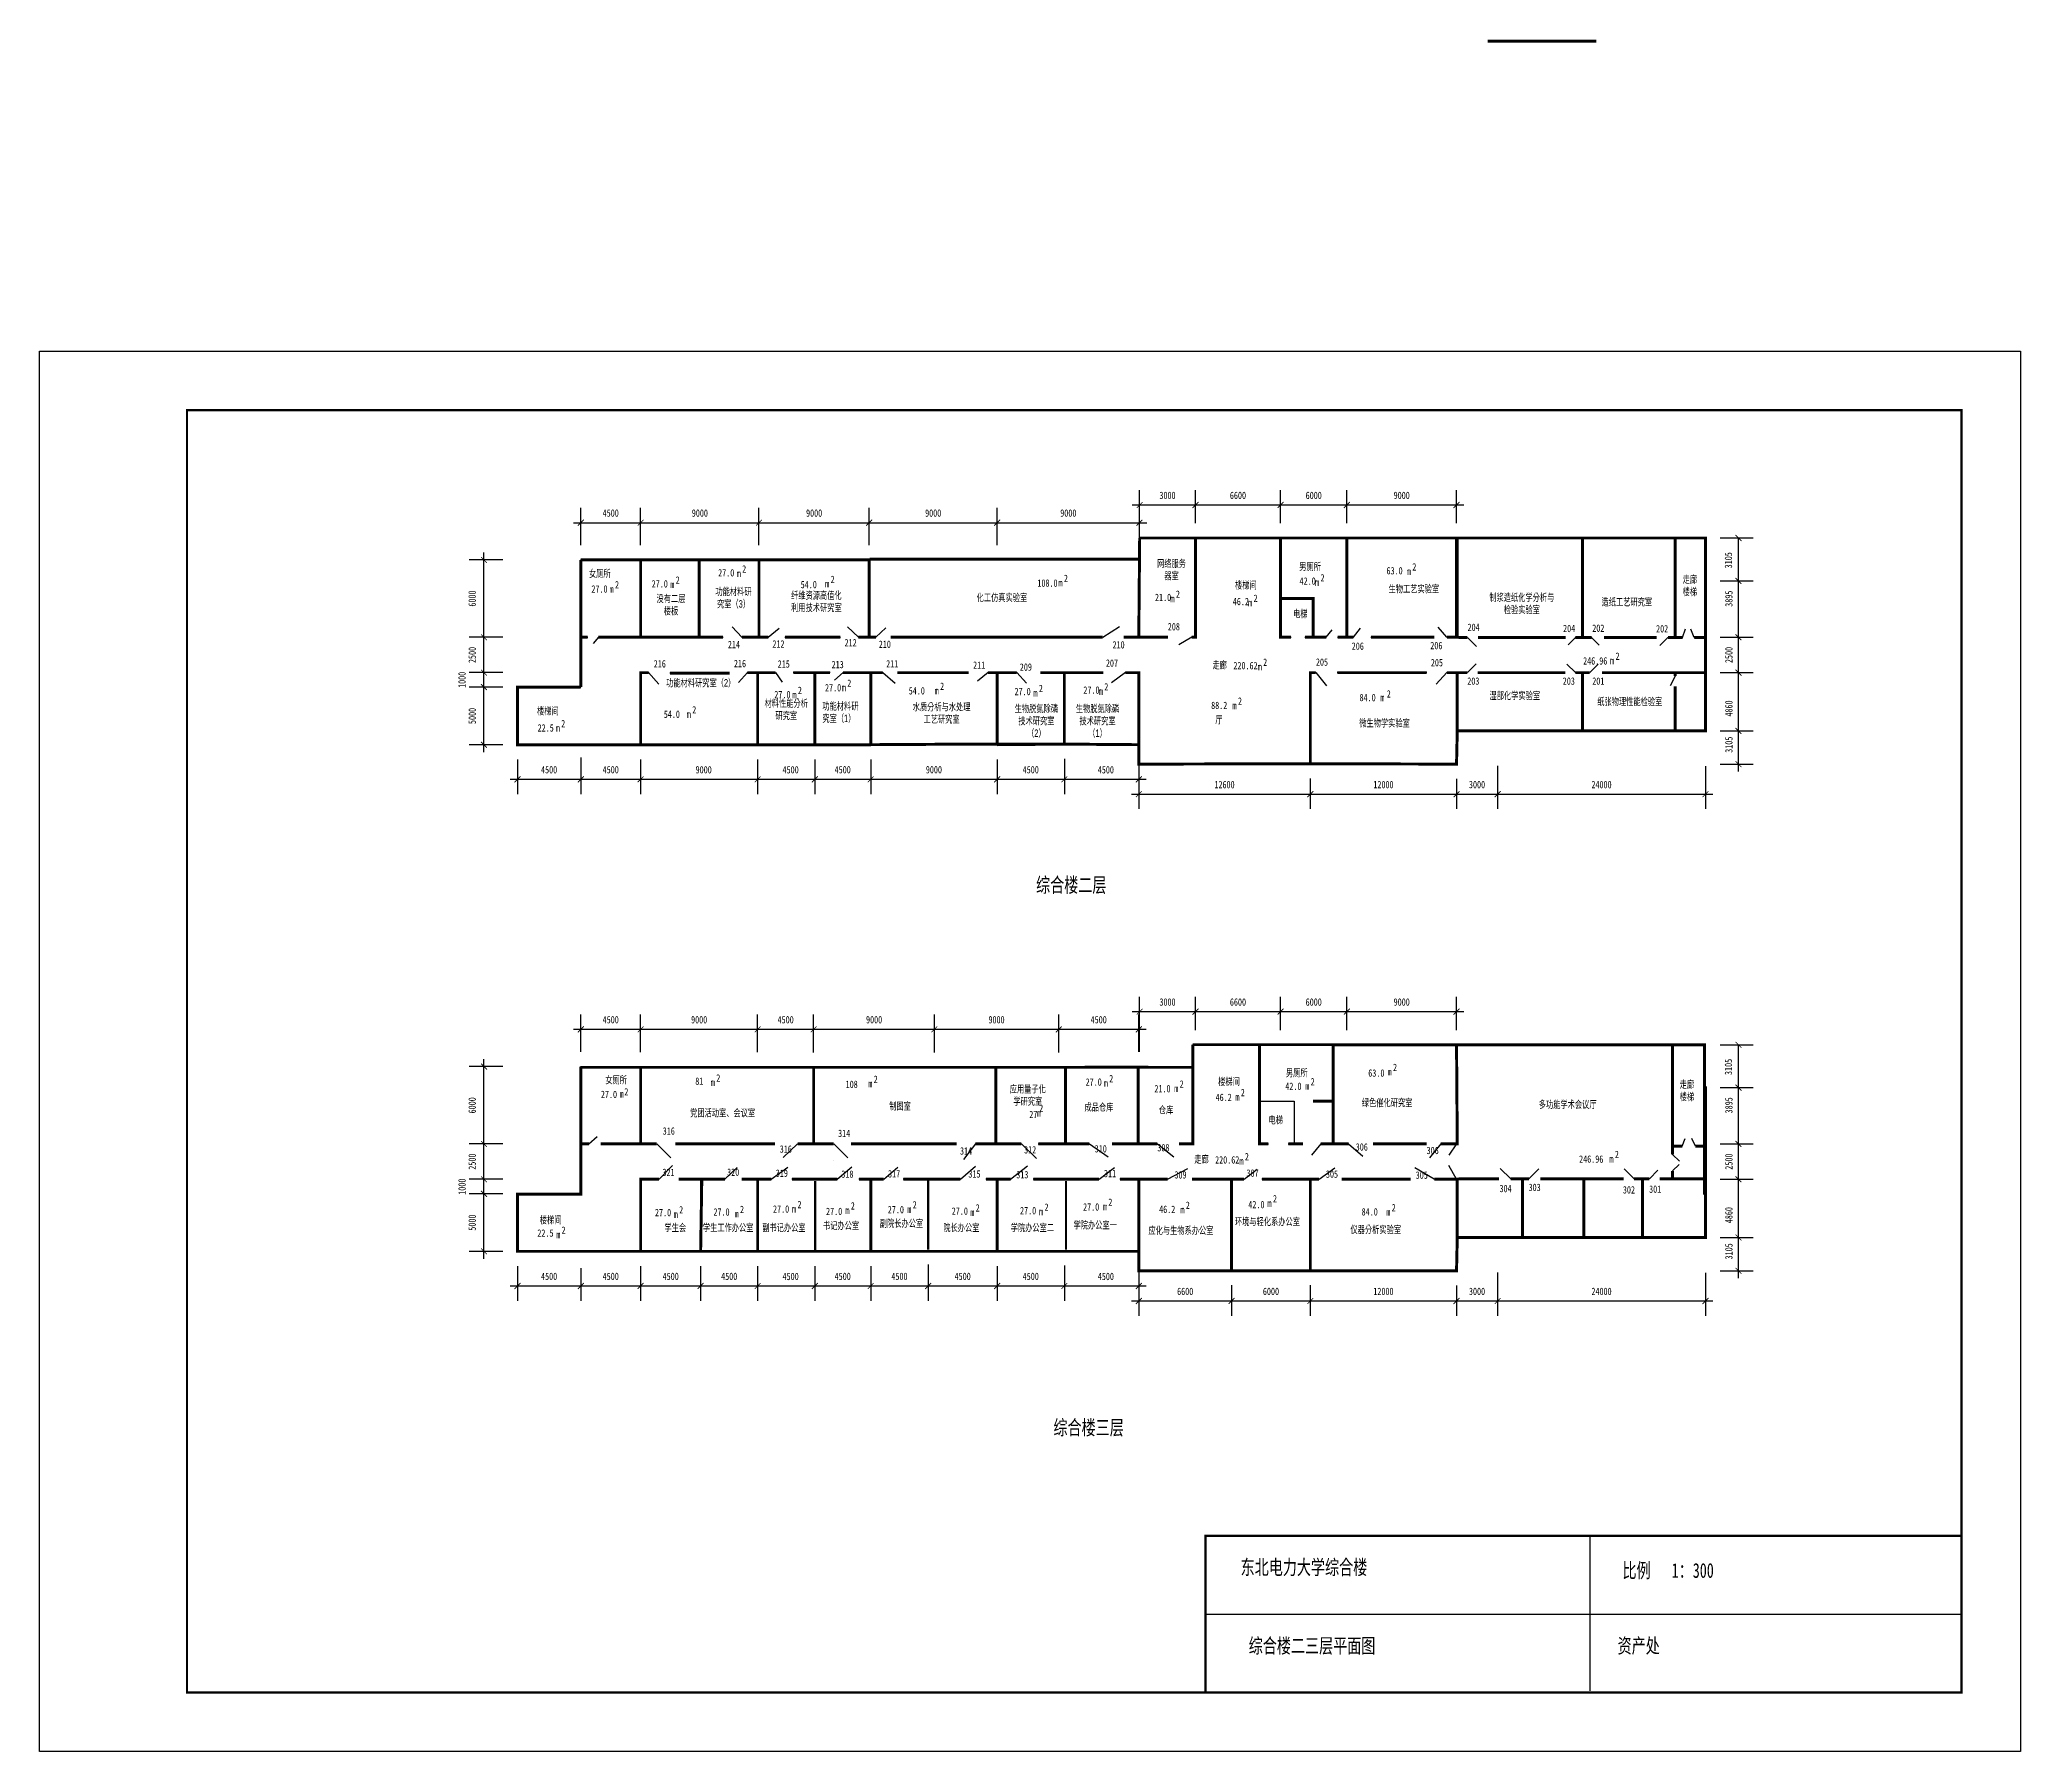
# Model space of a CAD drawing. Extents: x -238 to 1705, y -352 to 810.
# Drawn here: x -238 to 1106, y -352 to 810 of the extents above; entities that cross this region are included whole.
import ezdxf

# ---------------------------------------------------------------- set-up
doc = ezdxf.new("R2010")
doc.units = 0
doc.layers.get('0').update_dxf_attribs({"linetype": 'CONTINUOUS'})
doc.layers.get('DEFPOINTS').update_dxf_attribs({"linetype": 'CONTINUOUS'})
doc.styles.get("Standard").update_dxf_attribs({"font": '', "width": 0.7, "height": 5})
doc.styles.get('Standard').set_extended_font_data('FangSong_GB2312')

msp = doc.modelspace()

# ---------------------------------------------------------------- texts
at = {"color": 0, "width": 0.7}
for s, p in [('9000', (207.2, 312.3)), ('4500', (266.2, 312.3)), ('4500', (480.1, 312.3)), ('4500', (266.2, -31.6)), ('4500', (480.1, -31.6))]:
    msp.add_text(s, height=5, dxfattribs=at).set_placement(p)
at = {"color": 0, "linetype": 'ByBlock', "char_height": 5, "attachment_point": 5}
for s, insert in [('3000', (527.4, 501)), ('6600', (575.2, 501)), ('6000', (626.6, 501)), ('9000', (686.3, 501)), ('4500', (149.6, 489)), ('9000', (210.1, 489)), ('9000', (287.6, 489)), ('9000', (368.4, 489)), ('9000', (460.1, 489)), ('4500', (107.8, 314.8)), ('4500', (149.6, 314.8)), ('4500', (307, 314.8)), ('9000', (368.9, 314.8)), ('4500', (434.6, 314.8)), ('12600', (566.1, 304.7)), ('12000', (673.9, 304.7)), ('3000', (737.4, 304.7)), ('24000', (821.9, 304.7)), ('3000', (527.4, 157.1)), ('6600', (575.2, 157.1)), ('6000', (626.6, 157.1)), ('9000', (686.3, 157.1)), ('4500', (149.6, 145.1)), ('9000', (209.6, 145.1)), ('4500', (268.3, 145.1)), ('9000', (328.3, 145.1)), ('9000', (411.4, 145.1)), ('4500', (480.7, 145.1)), (' {\\fGulim|b0|i0|c134|p34;女\\fPMingLiU|b0|i0|c136|p18;厕\\fGulim|b0|i0|c134|p34;所}', (151.9, 104)), ('2', (222.6, 105.6)), ('2', (489.2, 105.1)), ('男厕所', (615.1, 108.8)), ('63.0', (669.1, 108.9)), ('m', (678.1, 109.8)), ('2', (681.8, 112.8)), ('27.0', (148.4, 94.4)), ('m', (157, 94.8)), ('2', (160.2, 96.2)), ('81', (209.7, 103.4)), ('m', (218.9, 102.6)), ('m', (325.7, 101.8)), ('2', (329.4, 104.7)), ('27.0', (477.3, 102.8)), ('m', (485.5, 102.1)), ('21.0', (524, 98.3)), ('m', (533.3, 98.5)), ('2', (537, 101.5)), ('46.2', (565.5, 92.4)), ('楼梯间', (569.1, 102.8)), ('2', (578.5, 95.7)), ('42.0', (612.8, 99.9)), ('m', (622.2, 100.1)), ('2', (625.9, 103.1)), ('m', (440.2, 81.8)), ('2', (441.7, 85.1)), ('成品仓库', (480.9, 85.5)), ('仓库', (526.4, 83.6)), ('m', (574.8, 92.7)), ('{\\fPMingLiU|b0|i0|c134|p18;绿\\fGulim|b0|i0|c134|p34;色催化\\fPMingLiU|b0|i0|c134|p18;研\\fGulim|b0|i0|c134|p34;究室}', (676.4, 88.5)), ('电梯', (600.8, 76.8)), ('316', (268.4, 57.3)), ('314', (390.7, 56)), ('312', (434.2, 56.8)), ('310', (482.1, 57.5)), ('306', (659.2, 58.7)), ('2', (832.3, 53.7)), ('321', (188.8, 41.5)), ('320', (232.7, 41.6)), ('319', (265.7, 40.9)), ('318', (310.2, 40.3)), ('317', (341.9, 40.5)), ('315', (396.4, 40.4)), ('313', (428.9, 39.9)), ('311', (488.4, 40.7)), ('309', (536.2, 39.8)), ('307', (585.1, 41)), ('305', (639, 40.3)), ('305', (699.9, 39.6)), ('246.96', (814.9, 50.5)), ('m', (828.6, 50.7)), ('304', (756.8, 30.5)), ('303', (776.5, 31.3)), ('302', (840.5, 29.6)), ('301', (858.3, 30.1)), ('27.0', (185.1, 14.2)), ('m', (193.7, 13.1)), ('2', (197.4, 16.1)), ('27.0', (224.8, 14.6)), ('m', (235, 13.4)), ('2', (238.7, 16.4)), ('27.0', (265.2, 16.6)), ('m', (274, 16.7)), ('2', (277.7, 19.7)), ('27.0', (301.2, 15)), ('m', (310.2, 15.8)), ('2', (313.9, 18.8)), ('27.0', (343.1, 16.2)), ('m', (352.2, 16.5)), ('2', (355.9, 19.5)), ('27.0', (386.5, 15.2)), ('m', (394.9, 14.4)), ('2', (398.6, 17.4)), ('27.0', (432.8, 15.5)), ('m', (441.6, 14.9)), ('2', (445.3, 17.9)), ('27.0', (475.6, 18)), ('m', (485, 18.3)), ('2', (488.6, 21.3)), ('46.2', (527.2, 16.4)), ('m', (537.5, 16.2)), ('2', (541.2, 19.2)), ('42.0', (587.7, 19.6)), ('m', (596.6, 20.6)), ('2', (600.3, 23.6)), ('84.0', (664.6, 14.7)), ('m', (677.2, 14.6)), ('2', (680.9, 17.6)), ('22.5', (105.3, 0.3)), ('楼梯间', (108.8, 9)), ('m', (114, -0.7)), ('2', (117.6, 2.3)), ('学生会', (193.4, 3.7)), ('学生工作办公室', (229.3, 3.7)), ('副书记办公室', (267.1, 3.7)), ('书记办公室', (305.9, 5.1)), ('副院长办公室', (346.9, 6.6)), ('院长办公室', (387.5, 3.7)), ('学院办公室二', (435.7, 3.7)), ('学院办公室一', (478.3, 5.5)), ('应化与生物系办公室', (536.5, 1.8)), ('环境与轻化系办公室', (595.2, 7.8)), ('{\\fPMingLiU|b0|i0|c134|p18;仪\\fGulim|b0|i0|c134|p34;器分析\\fPMingLiU|b0|i0|c134|p18;实验\\fGulim|b0|i0|c134|p34;室}', (668.7, 2.4)), ('4500', (107.8, -29.1)), ('4500', (149.6, -29.1)), ('4500', (190.3, -29.1)), ('4500', (230, -29.1)), ('4500', (307, -29.1)), ('4500', (345.5, -29.1)), ('4500', (388.4, -29.1)), ('4500', (434.6, -29.1)), ('6600', (539.4, -39.3)), ('6000', (597.6, -39.3)), ('12000', (673.9, -39.3)), ('3000', (737.4, -39.3)), ('24000', (821.9, -39.3))]:
    msp.add_mtext(s, dxfattribs=dict(at, insert=insert))
for s, insert, char_height, width, attachment_point in [('{\\fPMingLiU|b0|i0|c134|p18;网络\\fGulim|b0|i0|c134|p34;服\\fPMingLiU|b0|i0|c134|p18;务\\fGulim|b0|i0|c134|p34;器室}', (530.1, 457.3), 5, 22.378, 2), ('{\\fGulim|b0|i0|c134|p34;女\\fPMingLiU|b0|i0|c136|p18;厕\\fGulim|b0|i0|c134|p34;所}', (134.8, 450.5), 5, 25.947, 1), ('2', (193.7, 446.1), 5, 25.947, 1), ('27.0', (222.5, 451), 5, 25.947, 1), ('m', (235.1, 450.6), 5, 25.947, 1), ('2', (238.8, 453.6), 5, 25.947, 1), ('2', (298.8, 446.5), 5, 25.947, 1), ('108.0', (439.1, 444), 5, 25.947, 1), ('2', (457.1, 447.2), 5, 25.947, 1), ('男厕所', (616.8, 455.2), 5, 25.947, 1), ('42.0', (617, 445.4), 5, 25.947, 1), ('2', (631.2, 447.6), 5, 25.947, 1), ('63.0', (676, 452.4), 5, 25.947, 1), ('m', (689.8, 452), 5, 25.947, 1), ('2', (693.5, 455), 5, 25.947, 1), ('{\\fGulim|b0|i0|c134|p34;走廊\\fPMingLiU|b0|i0|c134|p18;楼\\fGulim|b0|i0|c134|p34;梯}', (876.9, 446.5), 5, 12.844, 1), ('27.0', (136.5, 440), 5, 25.947, 1), ('m', (148.8, 439.9), 5, 25.947, 1), ('2', (152.5, 442.9), 5, 25.947, 1), ('27.0', (177.4, 443.5), 5, 25.947, 1), ('{\\fPMingLiU|b0|i0|c136|p18;\\C1;没\\fGulim|b0|i0|c134|p34;有二\\fPMingLiU|b0|i0|c134|p18;层楼\\fGulim|b0|i0|c134|p34;板}', (190.5, 433.5), 5, 24.091, 2), ('m', (190, 443.1), 5, 25.947, 1), ('{\\fGulim|b0|i0|c134|p34;功能材料\\fPMingLiU|b0|i0|c134|p18;研\\fGulim|b0|i0|c134|p34;究室（3）}', (232.9, 438.2), 5, 27.699, 2), ('{\\fPMingLiU|b0|i0|c134|p18;纤维资\\fGulim|b0|i0|c134|p34;源高\\fPMingLiU|b0|i0|c134|p18;值\\fGulim|b0|i0|c134|p34;化利用技\\fPMingLiU|b0|i0|c134|p18;术研\\fGulim|b0|i0|c134|p34;究室}', (272, 435.7), 5, 37.186, 1), ('54.0', (278.5, 443), 5, 25.947, 1), ('m', (295.1, 443.5), 5, 25.947, 1), ('{\\fGulim|b0|i0|c129|p34;化\\fGulim|b0|i0|c134|p34;工仿\\fPMingLiU|b0|i0|c134|p18;真实验\\fGulim|b0|i0|c134|p34;室}', (397.9, 434.2), 5, 125.947, 1), ('m', (453.4, 444.2), 5, 25.947, 1), ('21.0', (518.9, 434.3), 5, 25.947, 1), ('m', (529.4, 433.5), 5, 25.947, 1), ('2', (533.1, 436.5), 5, 25.947, 1), ('46.2', (571.7, 431.5), 5, 25.947, 1), ('楼梯间', (573.2, 442.6), 5, 25.947, 1), ('2', (585.8, 433.7), 5, 25.947, 1), ('m', (627.5, 444.6), 5, 25.947, 1), ('生物工艺实验室', (677.4, 440.1), 5, 36.362, 1), ('{\\fGulim|b0|i0|c129|p34;制\\fPMingLiU|b0|i0|c136|p18;浆\\fGulim|b0|i0|c134|p34;造\\fPMingLiU|b0|i0|c134|p18;纸\\fGulim|b0|i0|c134|p34;化\\fPMingLiU|b0|i0|c134|p18;学\\fGulim|b0|i0|c134|p34;分析\\fPMingLiU|b0|i0|c134|p18;与检验实验\\fGulim|b0|i0|c134|p34;室}', (767.8, 434.3), 5, 44.611, 2), ('{\\fGulim|b0|i0|c129|p34;造\\fPMingLiU|b0|i0|c136|p18;纸\\fGulim|b0|i0|c134|p34;工\\fPMingLiU|b0|i0|c134|p18;艺研\\fGulim|b0|i0|c134|p34;究室}', (821.9, 431.2), 5, 38.458, 1), ('m', (582.1, 430.7), 5, 25.947, 1), ('电梯', (612.6, 423.2), 5, 25.947, 1), ('212', (308.3, 403.6), 5, 25.947, 1), ('208', (527.6, 414.4), 5, 25.947, 1), ('204', (731, 414), 5, 25.947, 1), ('204', (795.8, 413.2), 5, 25.947, 1), ('202', (815.6, 413.4), 5, 25.947, 1), ('202', (858.9, 413), 5, 25.947, 1), ('214', (229.1, 402.3), 5, 25.947, 1), ('212', (259.3, 402.7), 5, 25.947, 1), ('210', (331.5, 402.5), 5, 25.947, 1), ('210', (490.1, 402.1), 5, 25.947, 1), ('2', (592.3, 390.3), 5, 25.947, 1), ('205', (628.1, 390.4), 5, 25.947, 1), ('206', (652.4, 401.2), 5, 25.947, 1), ('206', (705.7, 401.6), 5, 25.947, 1), ('205', (706.1, 390), 5, 25.947, 1), ('246.96', (809.4, 391.2), 5, 25.947, 1), ('m', (827.7, 391.4), 5, 25.947, 1), ('2', (831.4, 394.4), 5, 25.947, 1), ('216', (178.8, 389.2), 5, 25.947, 1), ('{\\fGulim|b0|i0|c134|p34;功能材料\\fPMingLiU|b0|i0|c134|p18;研\\fGulim|b0|i0|c134|p34;究室（2）}', (187.2, 376.3), 5, 52.09, 1), ('216', (233.2, 389.4), 5, 25.947, 1), ('215', (262.9, 389.1), 5, 25.947, 1), ('213', (299.5, 388.7), 5, 25.947, 1), ('211', (336.5, 389.2), 5, 25.947, 1), ('211', (395.5, 388.3), 5, 25.947, 1), ('209', (427.2, 387), 5, 25.947, 1), ('207', (485.6, 389.7), 5, 25.947, 1), ('走廊', (557.9, 388.4), 5, 19.439, 1), ('220.62', (572.1, 388), 5, 25.947, 1), ('m', (588.6, 387.3), 5, 25.947, 1), ('203', (730.8, 377.5), 5, 25.947, 1), ('203', (795.6, 377.5), 5, 25.947, 1), ('201', (815.6, 377.5), 5, 25.947, 1), ('{\\fPMingLiU|b0|i0|c134|p18;材料性能分析研究室}', (268.7, 362.4), 5, 31.442, 2), ('27.0', (260.6, 368.3), 5, 25.947, 1), ('m', (272.9, 368.2), 5, 25.947, 1), ('2', (276.6, 371.2), 5, 25.947, 1), ('27.0', (295, 373), 5, 25.947, 1), ('m', (306.4, 373.1), 5, 25.947, 1), ('2', (310.1, 376.1), 5, 25.947, 1), ('54.0', (351.8, 370.9), 5, 25.947, 1), ('m', (369.4, 371), 5, 25.947, 1), ('2', (373.1, 374), 5, 25.947, 1), ('27.0', (423.6, 370.4), 5, 25.947, 1), ('m', (436.4, 369.5), 5, 25.947, 1), ('2', (440.1, 372.5), 5, 25.947, 1), ('27.0', (470.3, 371.4), 5, 25.947, 1), ('m', (480.8, 370.6), 5, 25.947, 1), ('2', (484.5, 373.6), 5, 25.947, 1), ('2', (575.2, 363.9), 5, 25.947, 1), ('84.0', (657.7, 366.3), 5, 25.947, 1), ('m', (671.8, 366.3), 5, 25.947, 1), ('2', (676.2, 368.8), 5, 25.947, 1), ('{\\fPMingLiU|b0|i0|c136|p18;湿\\fGulim|b0|i0|c134|p34;部化\\fPMingLiU|b0|i0|c134|p18;学实验\\fGulim|b0|i0|c134|p34;室}', (745.9, 367.6), 5, 41.919, 1), ('{\\fPMingLiU|b0|i0|c136|p18;纸\\fPMingLiU|b0|i0|c134|p18;张\\fGulim|b0|i0|c134|p34;物理性能\\fPMingLiU|b0|i0|c134|p18;检验\\fGulim|b0|i0|c134|p34;室}', (819, 363.6), 5, 44.611, 1), ('楼梯间', (99.6, 357.2), 5, 25.947, 1), ('54.0', (185.6, 355), 5, 25.947, 1), ('m', (201.2, 355), 5, 25.947, 1), ('2', (204.9, 358), 5, 25.947, 1), ('{\\fGulim|b0|i0|c134|p34;功能材料\\fPMingLiU|b0|i0|c134|p18;研\\fGulim|b0|i0|c134|p34;究室（1）}', (293.2, 360.5), 5, 25.947, 1), ('{\\fGulim|b0|i0|c134|p34;水\\fPMingLiU|b0|i0|c134|p18;质\\fGulim|b0|i0|c134|p34;分析\\fPMingLiU|b0|i0|c134|p18;与\\fGulim|b0|i0|c134|p34;水\\fPMingLiU|b0|i0|c134|p18;处\\fGulim|b0|i0|c134|p34;理工\\fPMingLiU|b0|i0|c134|p18;艺研\\fGulim|b0|i0|c134|p34;究室}', (374.1, 360), 5, 40.148, 2), ('{\\fGulim|b0|i0|c134|p34;生物\\fPMingLiU|b0|i0|c136|p18;脱\\fPMingLiU|b0|i0|c134|p18;氮\\fGulim|b0|i0|c134|p34;除磷技\\fPMingLiU|b0|i0|c134|p18;术研\\fGulim|b0|i0|c134|p34;究\\fPMingLiU|b0|i0|c134|p18;室（2）}', (438.4, 358.8), 5, 29.962, 2), ('{\\fGulim|b0|i0|c134|p34;生物\\fPMingLiU|b0|i0|c136|p18;脱\\fPMingLiU|b0|i0|c134|p18;氮\\fGulim|b0|i0|c134|p34;除磷技\\fPMingLiU|b0|i0|c134|p18;术研\\fGulim|b0|i0|c134|p34;究\\fPMingLiU|b0|i0|c134|p18;室（1）}', (479.9, 358.8), 5, 29.962, 2), ('88.2', (557, 361), 5, 25.947, 1), ('厅', (559.8, 351.2), 5, 25.947, 1), ('m', (571.5, 360.9), 5, 25.947, 1), ('微生物学实验室', (657.5, 349), 5, 34.08, 1), ('22.5', (100, 345.7), 5, 25.947, 1), ('m', (112.3, 345.6), 5, 25.947, 1), ('2', (116, 348.6), 5, 25.947, 1), ('综合楼二层', (438.2, 241.6), 10, 392.534, 1), ('108', (309, 103.8), 5, 12.545, 1), ('{\\fPMingLiU|b0|i0|c134|p18;应\\fGulim|b0|i0|c134|p34;用量\\fPMingLiU|b0|i0|c134|p18;子化学研究\\fGulim|b0|i0|c134|p34;室}', (432.6, 100.6), 5, 27.968, 2), ('{\\fGulim|b0|i0|c129|p34;走\\fGulim|b0|i0|c134|p34;廊\\fPMingLiU|b0|i0|c136|p18;楼\\fGulim|b0|i0|c134|p34;梯}', (874.9, 103.7), 5, 12.44, 1), ('{\\fGulim|b0|i0|c134|p34;党\\fPMingLiU|b0|i0|c134|p18;团\\fGulim|b0|i0|c134|p34;活\\fPMingLiU|b0|i0|c134|p18;动\\fGulim|b0|i0|c134|p34;室、\\fPMingLiU|b0|i0|c134|p18;会议\\fGulim|b0|i0|c134|p34;室}', (203.5, 84.4), 5, 52.081, 1), ('{\\fGulim|b0|i0|c134|p34;           制\\fPMingLiU|b0|i0|c134|p18;图\\fGulim|b0|i0|c134|p34;室}', (323, 89), 5, 52.081, 1), ('27', (433.6, 83.3), 5, 11.785, 1), ('{\\fPMingLiU|b0|i0|c134|p18;多功能\\fPMingLiU|b0|i0|c136|p18;学\\fPMingLiU|b0|i0|c134|p18;术会议厅}', (779.3, 90.1), 5, 71.023, 1), ('316', (184.9, 72.1), 5, 13.685, 1), ('314', (303.9, 70.5), 5, 11.784, 1), ('308', (520.5, 60.8), 5, 13.696, 1), ('2', (579.9, 54.7), 5, 25.947, 1), ('306', (703.2, 58.9), 5, 9.005, 1), ('走廊', (545.6, 52.9), 5, 19.439, 1), ('220.62', (559.7, 52.5), 5, 25.947, 1), ('m', (576.2, 51.7), 5, 25.947, 1), ('综合楼三层', (450, -126.7), 10, 133.674, 1), ('{\\fPMingLiU|b0|i0|c136|p18;东\\fGulim|b0|i0|c134|p34;北\\fPMingLiU|b0|i0|c134|p18;电\\fGulim|b0|i0|c134|p34;力\\fPMingLiU|b0|i0|c134|p18;大学综\\fGulim|b0|i0|c134|p34;合\\fPMingLiU|b0|i0|c134|p18;楼}', (577, -221.5), 10, 219.115, 1), ('比例   1：300', (836.1, -223.7), 10, 183.522, 1), ('综合楼二三层平面图', (582.5, -274.8), 10, 152.379, 1), ('{\\fPMingLiU|b0|i0|c134|p18;资产处}', (832.8, -274.8), 10, 191.308, 1)]:
    msp.add_mtext(s, dxfattribs=dict(insert=insert, char_height=char_height, width=width, attachment_point=attachment_point))
at = {"color": 0, "linetype": 'ByBlock', "char_height": 5, "rotation": 90}
for s, insert, attachment_point in [('3105', (908, 451.5), 4), ('6000', (55.6, 431), 5), ('3895', (908.3, 430.9), 5), ('2500', (55.6, 392.7), 5), ('2500', (908.3, 392.7), 5), ('1000', (48.7, 375.8), 5), ('5000', (55.6, 351.3), 5), ('\\A1;4860', (908.3, 356.4), 5), ('3105', (908.3, 331.8), 5), ('3105', (908, 107.6), 4), ('6000', (55.6, 87), 5), ('3895', (908.3, 87), 5), ('2500', (55.6, 48.8), 5), ('2500', (908.3, 48.8), 5), ('1000', (48.7, 31.8), 5), ('\\A1;4860', (908.3, 12.5), 5), ('5000', (55.6, 7.4), 5), ('3105', (908.3, -12.1), 5)]:
    msp.add_mtext(s, dxfattribs=dict(at, insert=insert, attachment_point=attachment_point))

# ---------------------------------------------------------------- blocks, each defined once
blk = doc.blocks.new('_ARCHTICK')
at = {"color": 0, "linetype": 'ByBlock', "const_width": 0.15}
blk.add_lwpolyline([(-0.5, -0.5), (0.5, 0.5)], dxfattribs=at)

# ---------------------------------------------------------------- linework, layer by layer
for p, q in [((-237.9, 598.9), (1106.1, 598.9)), ((-237.9, -351.5), (-237.9, 598.9)), ((1106.1, 598.9), (1106.1, -351.5)), ((-137.9, 558.9), (1066.1, 558.9)), ((-137.9, -311.5), (-137.9, 558.9)), ((1066.1, 558.9), (1066.1, -311.5)), ((508.5, 472.1), (723.5, 472.1)), ((508.5, 457.2), (508.5, 472.1)), ((546.4, 472.3), (546.4, 404.7)), ((604.1, 472.3), (604.1, 404.7)), ((649.1, 472.3), (649.1, 404.9)), ((129.3, 370.9), (129.3, 457.2)), ((169.9, 404.7), (169.9, 457.3)), ((250.2, 457.3), (250.2, 404.7)), ((325, 457.3), (325, 404.7)), ((507.9, 457.3), (507.9, 404.7)), ((892.4, 433.8), (892.4, 457.3)), ((604.5, 431.1), (626.2, 431.1)), ((626.2, 431.1), (626.2, 404.9)), ((129.3, 404.7), (134, 404.7)), ((141.2, 404.7), (137.6, 400.4)), ((141.2, 404.7), (158.8, 404.7)), ((166.4, 404.7), (225.8, 404.7)), ((238.6, 404.7), (232.1, 411.8)), ((238.6, 404.7), (256.5, 404.7)), ((256.5, 404.7), (263.8, 410.9)), ((267.8, 404.7), (305.4, 404.7)), ((317.7, 404.7), (310.3, 411.8)), ((317.7, 404.7), (329.5, 404.7)), ((329.5, 404.7), (336.3, 411.2)), ((339.6, 404.7), (395, 404.7)), ((405.1, 404.7), (417.5, 404.7)), ((483.4, 404.7), (494.9, 412.1)), ((502.9, 404.7), (527.7, 404.7)), ((543.8, 404.7), (535.1, 399.5)), ((543.8, 404.7), (546.4, 404.7)), ((604.1, 404.7), (611.2, 404.7)), ((620.6, 404.7), (635.1, 404.7)), ((635.1, 404.7), (639.2, 409.8)), ((642.8, 404.7), (653.5, 404.7)), ((653.5, 404.7), (658.4, 410.9)), ((665.4, 404.7), (708.4, 404.7)), ((717, 404.7), (711.1, 411.5)), ((717, 404.7), (724, 404.7)), ((730.9, 404.5), (737.1, 398.4)), ((793.3, 404.5), (797.5, 404.5)), ((804.2, 404.5), (799.2, 399.5)), ((804.2, 404.5), (815.1, 404.5)), ((815.1, 404.5), (820.3, 399.3)), ((845.9, 404.5), (859.2, 404.5)), ((866.9, 404.5), (861.5, 399.2)), ((866.9, 404.5), (876.9, 404.5)), ((876.9, 404.5), (878.9, 410.5)), ((884.8, 404.5), (882.4, 410.2)), ((884.8, 404.5), (892.4, 404.5)), ((892.4, 359.7), (892.4, 394.5)), ((169.9, 380.7), (169.9, 331.8)), ((175.3, 380.7), (169.9, 380.7)), ((175.3, 380.7), (182.3, 372.9)), ((230.3, 380.4), (189.8, 380.4)), ((242.4, 380.7), (236.2, 374)), ((261.3, 380.7), (242.4, 380.7)), ((249.3, 380.7), (249.3, 331.8)), ((261.3, 380.7), (266, 374.3)), ((298.4, 380.7), (273.5, 380.7)), ((288.1, 380.7), (288.1, 331.8)), ((307.3, 380.7), (301.4, 375.5)), ((334.2, 380.7), (307.3, 380.7)), ((326, 380.7), (326, 331.8)), ((334.2, 380.7), (342.6, 373.5)), ((392.4, 380.7), (344.1, 380.7)), ((405.7, 380.7), (398.5, 374.9)), ((425.1, 380.7), (405.7, 380.7)), ((411.8, 380.7), (411.8, 331.8)), ((425.1, 380.7), (431.8, 373.5)), ((483.8, 380.7), (441.2, 380.7)), ((457.4, 380.7), (457.4, 332.2)), ((498.8, 380.7), (489.4, 373.7)), ((507.9, 380.7), (498.8, 380.7)), ((507.9, 331.8), (507.9, 380.7)), ((624.3, 318.9), (624.3, 380.7)), ((628, 380.7), (624.3, 380.7)), ((628, 380.7), (635.2, 371.7)), ((703.3, 380.7), (642.6, 380.7)), ((717, 380.7), (709.7, 372.9)), ((724, 380.7), (717, 380.7)), ((723.5, 380.7), (723.5, 318.6)), ((730.9, 380.7), (736.9, 386.7)), ((804.2, 380.7), (798.4, 386.5)), ((813.9, 380.7), (819.6, 386.5)), ((822.3, 380.7), (838.8, 380.7)), ((845.9, 380.7), (892.4, 380.7)), ((871.9, 378.4), (868.4, 371.7)), ((86.3, 331.8), (86.3, 370.9)), ((86.3, 370.9), (129.3, 370.9)), ((724, 341.2), (838.8, 341.2)), ((892.4, 341.2), (892.4, 341.2)), ((86.3, 331.8), (507.9, 331.8)), ((507.9, 318.6), (507.9, 331.8)), ((723.5, 318.6), (507.9, 318.6)), ((544.5, 128.2), (544.5, 60.8)), ((589.9, 128.2), (589.9, 60.8)), ((639.7, 128.2), (639.7, 60.8)), ((723.5, 128.1), (723.5, 60.8)), ((891.8, 128.1), (891.8, 77.8)), ((129.3, 26.7), (129.3, 113.3)), ((169.9, 60.8), (169.9, 113.3)), ((287.3, 112.8), (287.3, 96.5)), ((590, 89.8), (613.3, 89.8)), ((613.3, 89.8), (613.3, 60.5)), ((626.2, 89.8), (639.6, 89.8)), ((287.3, 79.8), (287.3, 60.8)), ((870, 53.7), (870, 76.5)), ((129.3, 60.8), (134.8, 60.8)), ((134.8, 60.8), (140.3, 65.9)), ((142.8, 60.8), (152.1, 60.8)), ((180.8, 60.8), (190.3, 51.4)), ((241, 60.8), (261, 60.8)), ((276.4, 60.8), (266.7, 51.5)), ((300.9, 60.8), (310.4, 51.4)), ((361.8, 60.8), (384.3, 60.8)), ((397, 60.8), (389, 50.3)), ((397, 60.8), (428.3, 60.8)), ((428.3, 60.8), (438.6, 51)), ((439.7, 60.8), (474.4, 60.8)), ((474.4, 60.8), (487.2, 52.1)), ((489.8, 60.8), (520.5, 60.8)), ((520.5, 60.8), (531.6, 52)), ((535.2, 60.8), (544.5, 60.8)), ((589.9, 60.8), (595.9, 60.8)), ((609.3, 60.8), (619.3, 60.8)), ((631.4, 60.8), (625.1, 53.2)), ((631.4, 60.8), (650.3, 60.8)), ((650.3, 60.8), (660, 52.6)), ((666.9, 60.8), (703.2, 60.8)), ((712.8, 60.8), (705.2, 51.3)), ((712.8, 60.8), (723.5, 60.8)), ((723.5, 60.8), (718.2, 53.1)), ((870, 53.7), (870, 64.3)), ((876.7, 59.2), (878.7, 64.4)), ((885.6, 59.2), (883.1, 64.4)), ((182.4, 36.8), (191.5, 46.2)), ((227.1, 36.8), (235.4, 44.8)), ((258.5, 36.8), (269.7, 45)), ((300.9, 49.5), (300.9, 49.5)), ((303.3, 36.8), (313.2, 45.2)), ((334.8, 36.8), (344.5, 45)), ((386.9, 36.8), (397.1, 45.8)), ((420.9, 36.8), (432.3, 46)), ((481, 36.8), (491.4, 44.8)), ((527.4, 36.8), (541.1, 44.1)), ((579.4, 36.8), (588.2, 43.7)), ((630.2, 36.8), (641, 44.5)), ((708.4, 36.8), (695.2, 44.5)), ((723.5, 36.8), (718.2, 46.2)), ((760.3, 37.1), (753.1, 44.1)), ((772.6, 37.1), (779.4, 43.9)), ((844, 37.1), (837.3, 43.9)), ((854.4, 37.1), (860.2, 42.9)), ((870, 53.7), (874.7, 49)), ((870, 42.5), (874.5, 46.9)), ((169.9, 36.8), (169.9, -12.1)), ((182.4, 36.8), (169.9, 36.8)), ((227.1, 36.8), (195.8, 36.8)), ((210.6, 36.8), (210.6, -12.1)), ((258.5, 36.8), (238.5, 36.8)), ((249.3, 36.8), (249.3, -12.1)), ((303.3, 36.8), (272.5, 36.8)), ((334.8, 36.8), (318, 36.8)), ((326, 36.8), (326, -12.1)), ((386.9, 36.8), (348.1, 36.8)), ((420.9, 36.8), (404.2, 36.8)), ((411.8, 36.8), (411.8, -12.1)), ((481, 36.8), (436.3, 36.8)), ((527.4, 36.8), (495.1, 36.8)), ((507.9, -12.1), (507.9, 36.8)), ((579.4, 36.8), (544.1, 36.8)), ((570.9, 36.8), (570.9, -25)), ((630.2, 36.8), (591.5, 36.8)), ((624.3, -25), (624.3, 36.8)), ((692.3, 36.8), (645.6, 36.8)), ((723.5, 36.8), (708.4, 36.8)), ((723.5, 36.8), (723.5, -25.3)), ((86.3, -12.1), (86.3, 26.7)), ((86.3, 26.7), (129.3, 26.7)), ((86.3, -12.1), (507.9, -12.1)), ((507.9, -25.3), (507.9, -12.1)), ((723.5, -25.3), (507.9, -25.3)), ((1066.1, -205.2), (553.1, -205.2)), ((553.1, -205.2), (553.1, -311.5)), ((813.9, -204.9), (813.9, -310.4)), ((553.1, -258.4), (1066.4, -258.4)), ((1066.1, -311.5), (-137.9, -311.5)), ((1106.1, -351.5), (-237.9, -351.5))]:
    msp.add_line(p, q)
at = {"color": 0, "linetype": 'ByBlock'}
for p, q in [((508.5, 482.1), (508.5, 504.5)), ((546.4, 482.1), (546.4, 504.5)), ((604.1, 482.1), (604.1, 504.5)), ((649.1, 482.1), (649.1, 504.5)), ((723.5, 482.1), (723.5, 504.5)), ((129.3, 467.2), (129.3, 492.5)), ((169.9, 467.2), (169.9, 492.5)), ((250.2, 467.3), (250.2, 492.5)), ((325, 467.3), (325, 492.5)), ((411.8, 467.3), (411.8, 492.5)), ((503.5, 494.5), (551.4, 494.5)), ((508.3, 467.2), (508.3, 492.5)), ((541.4, 494.5), (609.1, 494.5)), ((599.1, 494.5), (654.1, 494.5)), ((644.1, 494.5), (728.5, 494.5)), ((124.3, 482.5), (174.9, 482.5)), ((164.9, 482.5), (255.2, 482.5)), ((245.2, 482.5), (330, 482.5)), ((320, 482.5), (416.8, 482.5)), ((406.8, 482.5), (513.3, 482.5)), ((902.4, 472.1), (924.8, 472.1)), ((914.8, 438), (914.8, 472.1)), ((76.3, 457.2), (53.6, 457.2)), ((63.6, 399.7), (63.6, 462.2)), ((914.8, 399.7), (914.8, 448)), ((902.4, 443), (924.8, 443)), ((76.3, 404.7), (53.6, 404.7)), ((63.6, 375.7), (63.6, 409.7)), ((902.4, 404.7), (924.8, 404.7)), ((914.8, 375.7), (914.8, 409.7)), ((63.6, 380.7), (63.6, 399.2)), ((76.3, 380.7), (53.6, 380.7)), ((63.6, 365.9), (63.6, 380.7)), ((902.4, 380.7), (924.8, 380.7)), ((914.8, 336.2), (914.8, 385.7)), ((76.3, 370.9), (53.6, 370.9)), ((76.3, 370.9), (53.6, 370.9)), ((63.6, 326.8), (63.6, 375.9)), ((914.8, 341.2), (914.8, 353)), ((902.4, 341.2), (924.8, 341.2)), ((914.8, 313.6), (914.8, 341.2)), ((76.3, 331.8), (53.6, 331.8)), ((129.3, 323.1), (129.3, 298.3)), ((86.3, 321.8), (86.3, 298.3)), ((169.9, 321.8), (169.9, 298.3)), ((249.3, 321.8), (249.3, 298.3)), ((288.1, 321.8), (288.1, 298.3)), ((326, 321.8), (326, 298.3)), ((411.8, 321.8), (411.8, 298.3)), ((457.4, 322.2), (457.4, 298.3)), ((507.9, 321.8), (507.9, 298.3)), ((751.4, 317.5), (751.4, 288.2)), ((892.4, 317.3), (892.4, 288.2)), ((902.4, 318.6), (924.8, 318.6)), ((81.3, 308.3), (134.3, 308.3)), ((124.3, 308.3), (174.9, 308.3)), ((164.9, 308.3), (254.3, 308.3)), ((244.3, 308.3), (293.1, 308.3)), ((283.1, 308.3), (331, 308.3)), ((321, 308.3), (416.8, 308.3)), ((406.8, 308.3), (462.4, 308.3)), ((452.4, 308.3), (512.9, 308.3)), ((502.9, 298.2), (629.3, 298.2)), ((507.9, 308.6), (507.9, 288.2)), ((619.3, 298.2), (728.5, 298.2)), ((624.3, 308.9), (624.3, 288.2)), ((718.5, 298.2), (756.4, 298.2)), ((723.5, 308.6), (723.5, 288.2)), ((746.4, 298.2), (897.4, 298.2)), ((129.3, 123.3), (129.3, 148.6)), ((169.9, 123.3), (169.9, 148.6)), ((169.9, 123.2), (169.9, 148.6)), ((249.3, 123.1), (249.3, 148.6)), ((287.3, 122.8), (287.3, 148.6)), ((369.2, 122.8), (369.2, 148.6)), ((453.6, 122.8), (453.6, 148.6)), ((503.5, 150.6), (551.4, 150.6)), ((507.9, 123.3), (507.9, 148.6)), ((508.3, 123.3), (508.3, 148.6)), ((508.5, 138.1), (508.5, 160.6)), ((541.4, 150.6), (609.1, 150.6)), ((546.4, 138.1), (546.4, 160.6)), ((599.1, 150.6), (654.1, 150.6)), ((604.1, 138.1), (604.1, 160.6)), ((644.1, 150.6), (728.5, 150.6)), ((649.1, 138.1), (649.1, 160.6)), ((723.5, 138.1), (723.5, 160.6)), ((124.3, 138.6), (174.9, 138.6)), ((164.9, 138.6), (254.3, 138.6)), ((244.3, 138.6), (292.3, 138.6)), ((282.3, 138.6), (374.2, 138.6)), ((364.2, 138.6), (458.6, 138.6)), ((448.6, 138.6), (512.9, 138.6)), ((902.4, 128.1), (924.8, 128.1)), ((914.8, 94), (914.8, 128.1)), ((76.3, 113.3), (53.6, 113.3)), ((63.6, 55.8), (63.6, 118.3)), ((902.4, 99), (924.8, 99)), ((914.8, 55.8), (914.8, 104)), ((76.3, 60.8), (53.6, 60.8)), ((63.6, 31.8), (63.6, 65.8)), ((63.6, 36.8), (63.6, 55.3)), ((902.4, 60.8), (924.8, 60.8)), ((914.8, 31.8), (914.8, 65.8)), ((914.8, -7.7), (914.8, 41.8)), ((76.3, 36.8), (53.6, 36.8)), ((76.3, 26.9), (53.6, 26.9)), ((76.3, 26.9), (53.6, 26.9)), ((63.6, 21.9), (63.6, 36.8)), ((63.6, -17.1), (63.6, 31.9)), ((902.4, 36.8), (924.8, 36.8)), ((914.8, -2.7), (914.8, 9.1)), ((76.3, -12.1), (53.6, -12.1)), ((902.4, -2.7), (924.8, -2.7)), ((914.8, -30.3), (914.8, -2.7)), ((86.3, -22.1), (86.3, -45.6)), ((129.3, -23.5), (129.3, -45.6)), ((169.9, -22.1), (169.9, -45.6)), ((169.9, -22.1), (169.9, -45.6)), ((210.6, -22.1), (210.6, -45.6)), ((249.3, -22.1), (249.3, -45.6)), ((249.3, -22.1), (249.3, -45.6)), ((288.1, -22.1), (288.1, -45.6)), ((326, -22.1), (326, -45.6)), ((326, -22.1), (326, -45.6)), ((365, -21), (365, -45.6)), ((411.8, -22.1), (411.8, -45.6)), ((411.8, -22.1), (411.8, -45.6)), ((457.4, -21.7), (457.4, -45.6)), ((507.9, -22.1), (507.9, -45.6)), ((751.4, -26.4), (751.4, -55.8)), ((892.4, -26.7), (892.4, -55.8)), ((902.4, -25.3), (924.8, -25.3)), ((81.3, -35.6), (134.3, -35.6)), ((124.3, -35.6), (174.9, -35.6)), ((164.9, -35.6), (215.6, -35.6)), ((205.6, -35.6), (254.3, -35.6)), ((244.3, -35.6), (293.1, -35.6)), ((283.1, -35.6), (331, -35.6)), ((321, -35.6), (370, -35.6)), ((360, -35.6), (416.8, -35.6)), ((406.8, -35.6), (462.4, -35.6)), ((452.4, -35.6), (512.9, -35.6)), ((507.9, -35.3), (507.9, -55.8)), ((507.9, -35.3), (507.9, -55.8)), ((570.9, -35), (570.9, -55.8)), ((624.3, -35), (624.3, -55.8)), ((624.3, -35), (624.3, -55.8)), ((723.5, -35.3), (723.5, -55.8)), ((502.9, -45.8), (575.9, -45.8)), ((565.9, -45.8), (629.3, -45.8)), ((619.3, -45.8), (728.5, -45.8)), ((718.5, -45.8), (756.4, -45.8)), ((746.4, -45.8), (897.4, -45.8))]:
    msp.add_line(p, q, dxfattribs=at)
for points, const_width in [([(744.7, 809.4), (800.1, 809.4)], 2), ([(763, 809.4), (818.4, 809.4)], 2), ([(1066.1, -311.5), (-137.9, -311.5), (-137.9, 558.9), (1066.1, 558.9), (1066.1, -311.5)], 1.5), ([(508.5, 472.1), (507.9, 404.7)], 2), ([(508.5, 472.1), (546.4, 472.1)], 2), ([(546.4, 472.1), (546.4, 404.7), (543.8, 404.7)], 2), ([(546.4, 472.1), (723.5, 472.1), (724, 404.7), (717, 404.7)], 2), ([(604.1, 472.1), (604.1, 404.7), (611.2, 404.7)], 2), ([(649.1, 472.1), (649.1, 404.9)], 2), ([(723.5, 472.1), (723.5, 404.5)], 2), ([(724, 472.1), (751.4, 472.1)], 2), ([(724, 472.1), (724, 404.5)], 2), ([(892.4, 370.3), (892.4, 472.1), (751.4, 472.1)], 2), ([(809, 472.1), (809, 404.5)], 2), ([(871.9, 472.1), (871.9, 404.5)], 2), ([(129.3, 457.2), (169.9, 457.2), (169.9, 404.7)], 2), ([(129.3, 457.2), (129.3, 370.9)], 2), ([(169.9, 457.2), (250.2, 457.3), (250.2, 404.7)], 2), ([(169.9, 457.2), (169.9, 408.3)], 2), ([(169.9, 457.2), (169.9, 408.3)], 2), ([(209.7, 457.2), (209.7, 404.7)], 2), ([(250.2, 457.3), (325, 457.3), (325, 404.7)], 2), ([(325.4, 457.8), (493.7, 457.8)], 2), ([(339.6, 457.8), (507.9, 457.8)], 2), ([(724, 341.2), (892.4, 341.2), (892.4, 443)], 2), ([(809, 442.9), (809, 404.5)], 2), ([(892.4, 443), (892.4, 375.8)], 2), ([(892.4, 443), (892.4, 375.8)], 2), ([(892.4, 443), (892.4, 375.8)], 2), ([(604.5, 431.1), (626.2, 431.1), (626.2, 404.9)], 2), ([(129.3, 404.7), (134, 404.7)], 2), ([(141.2, 404.7), (158.8, 404.7)], 2), ([(158.8, 404.7), (225.8, 404.7)], 2), ([(238.6, 404.7), (256.5, 404.7)], 2), ([(267.8, 404.7), (305.4, 404.7)], 2), ([(317.7, 404.7), (329.5, 404.7)], 2), ([(339.6, 404.7), (483.4, 404.7)], 2), ([(405.1, 404.7), (417.5, 404.7)], 2), ([(430.4, 404.7), (483.4, 404.7)], 2), ([(497.6, 404.7), (507.9, 404.7)], 2), ([(502.9, 404.7), (527.7, 404.7)], 2), ([(620.6, 404.7), (635.1, 404.7)], 2), ([(642.8, 404.7), (653.5, 404.7)], 2), ([(708.4, 404.7), (665.4, 404.7)], 2), ([(725, 404.5), (730.9, 404.5)], 2), ([(738, 404.5), (785.7, 404.5)], 2), ([(785.2, 404.5), (797.5, 404.5)], 2), ([(804.2, 404.5), (815.1, 404.5)], 2), ([(809, 412.1), (809, 404.5)], 2), ([(823.5, 404.5), (845.9, 404.5)], 2), ([(831.7, 404.5), (859.2, 404.5)], 2), ([(866.9, 404.5), (876.9, 404.5)], 2), ([(884.8, 404.5), (892.4, 404.5)], 2), ([(326, 331.8), (169.9, 331.8), (169.9, 380.7), (175.3, 380.7)], 2), ([(189.8, 380.4), (230.3, 380.4)], 2), ([(242.4, 380.7), (261.3, 380.7)], 2), ([(249.3, 380.7), (249.3, 331.8)], 2), ([(273.5, 380.7), (298.4, 380.7)], 2), ([(285.9, 380.7), (288.1, 380.7), (288.1, 331.8)], 2), ([(307.3, 380.7), (334.2, 380.7)], 2), ([(326, 380.7), (326, 331.8)], 2), ([(344.1, 380.7), (392.4, 380.7)], 2), ([(405.7, 380.7), (425.1, 380.7)], 2), ([(411.8, 380.7), (411.8, 331.8)], 2), ([(483.8, 380.7), (441.2, 380.7)], 2), ([(507.9, 331.8), (457.4, 332.2), (457.4, 380.7)], 2), ([(624.3, 318.9), (507.9, 318.6), (507.9, 380.7), (498.8, 380.7)], 2), ([(717, 380.7), (724, 380.7), (724, 341.2), (723.5, 318.6), (624.3, 318.9), (624.3, 380.7), (628, 380.7)], 2), ([(642.6, 380.7), (703.3, 380.7)], 2), ([(725, 380.7), (730.9, 380.7)], 2), ([(737.9, 380.7), (785.7, 380.7)], 2), ([(785.2, 380.7), (797.3, 380.7)], 2), ([(804.2, 380.7), (813.9, 380.7)], 2), ([(809, 380.7), (809, 341.2)], 2), ([(809, 380.7), (809, 345)], 2), ([(809, 380.7), (809, 375.7)], 2), ([(822.3, 380.7), (845.9, 380.7)], 2), ([(831.7, 380.7), (892.4, 380.7)], 2), ([(871.9, 380.7), (871.9, 378.4)], 2), ([(871.9, 380.7), (871.9, 378.4)], 2), ([(288.1, 331.8), (86.3, 331.8), (86.3, 370.9), (129.3, 370.9)], 2), ([(871.9, 371.4), (871.9, 341.2)], 2), ([(411.8, 331.8), (457.4, 332.2), (391.9, 332.2), (326, 331.8)], 2), ([(544.5, 128.2), (544.5, 60.8), (535.2, 60.8)], 2), ([(544.5, 128.2), (617.9, 128.2)], 2), ([(566.3, 128.2), (639.7, 128.2)], 2), ([(595.9, 60.8), (589.9, 60.8), (589.9, 128.1)], 2), ([(712.8, 60.8), (724, 60.8), (723.5, 128.1), (639.7, 128.1), (639.7, 60.8)], 2), ([(723.5, 128.1), (750.9, 128.1)], 2), ([(891.8, 26.4), (891.8, 128.1), (750.9, 128.1)], 2), ([(870, 128.1), (870, 53.7)], 2), ([(891.8, 88.6), (891.8, 128.1), (886.3, 128.1)], 2), ([(891.8, 88.6), (891.8, 128.1), (886.3, 128.1)], 2), ([(891.8, 88.6), (891.8, 128.1), (886.3, 128.1)], 2), ([(891.8, 88.6), (891.8, 128.1), (886.3, 128.1)], 2), ([(891.8, 88.6), (891.8, 128.1), (886.3, 128.1)], 2), ([(891.8, 128.1), (891.8, 66.4)], 2), ([(891.8, 128.1), (891.8, 66.4)], 2), ([(891.8, 128.1), (891.8, 66.4)], 2), ([(129.3, 113.3), (129.3, 26.7), (86.3, 26.7), (86.3, -12.1), (507.9, -12.1), (507.9, -25.3), (723.5, -25.3), (724, -2.7), (892.4, -2.7), (892.4, 99), (891.8, 99)], 2), ([(129.3, 112.8), (544.5, 112.8)], 2), ([(169.9, 113.2), (169.9, 60.8)], 2), ([(287.3, 112.8), (287.3, 96.5)], 2), ([(410.9, 112.8), (410.9, 60.8)], 2), ([(458.1, 112.8), (458.1, 60.8)], 2), ([(471.1, 112.9), (514.4, 112.9)], 2), ([(471.1, 112.8), (544.5, 112.8)], 2), ([(507.5, 112.8), (507.5, 60.8)], 2), ([(287.3, 96.5), (287.3, 60.8)], 2), ([(626.2, 89.8), (639.6, 89.8)], 2), ([(129.3, 60.8), (134.8, 60.8)], 2), ([(142.8, 60.8), (169.9, 60.8)], 2), ([(163.5, 60.8), (180.8, 60.8)], 2), ([(193.4, 60.8), (241, 60.8)], 2), ([(241, 60.8), (261, 60.8)], 2), ([(276.4, 60.8), (300.9, 60.8)], 2), ([(276.4, 60.8), (300.9, 60.8)], 2), ([(287.3, 60.8), (300.9, 60.8)], 2), ([(293, 60.8), (300.9, 60.8)], 2), ([(312.7, 60.8), (356.1, 60.8)], 2), ([(312.7, 60.8), (361.8, 60.8)], 2), ([(312.7, 60.8), (345.1, 60.8)], 2), ([(312.7, 60.8), (345.1, 60.8)], 2), ([(384.3, 60.8), (361.8, 60.8)], 2), ([(397, 60.8), (428.3, 60.8)], 2), ([(439.7, 60.8), (474.4, 60.8)], 2), ([(489.8, 60.8), (520.5, 60.8)], 2), ([(609.3, 60.8), (619.3, 60.8)], 2), ([(650.3, 60.8), (631.4, 60.8)], 2), ([(666.9, 60.8), (703.2, 60.8)], 2), ([(869.2, 59.2), (876.7, 59.2)], 2), ([(885.6, 59.2), (893.1, 59.2)], 2), ([(870, 42.5), (870, 37.1)], 2), ([(182.4, 36.8), (169.9, 36.8), (169.9, -12.1)], 2), ([(195.8, 36.8), (227.1, 36.8)], 2), ([(211.4, 36.8), (210.6, -12.1)], 2), ([(258.5, 36.8), (238.5, 36.8)], 2), ([(249.3, 36.8), (249.3, -12.1)], 2), ([(303.3, 36.8), (272.5, 36.8)], 2), ([(288.3, 35.6), (288.3, -12.2)], 1.5), ([(318, 36.8), (334.8, 36.8)], 2), ([(326, 36.8), (326, -12.1)], 2), ([(348.1, 36.8), (386.9, 36.8)], 2), ([(365, 36.9), (365, -11)], 1.5), ([(404.2, 36.8), (420.9, 36.8)], 2), ([(411.8, 36.8), (411.8, -12.1)], 2), ([(481, 36.8), (436.3, 36.8)], 2), ([(458.5, 35.6), (458.5, -11)], 1.5), ([(495.1, 36.8), (527.4, 36.8)], 2), ([(507.9, 36.8), (507.9, -12.1)], 2), ([(544.1, 36.8), (579.4, 36.8)], 2), ([(570.9, 36.8), (570.9, -25)], 2), ([(630.2, 36.8), (591.5, 36.8)], 2), ([(624.3, 36.8), (624.3, -25)], 2), ([(692.3, 36.8), (645.6, 36.8)], 2), ([(724, -2.7), (724, 36.8), (715.9, 36.8), (708.4, 36.8)], 2), ([(725, 37.1), (752.3, 37.1)], 2), ([(768.2, -2.4), (768.2, 37.1), (760.3, 37.1)], 2), ([(760.3, 37.1), (772.6, 37.1)], 2), ([(780.3, 37.1), (785.7, 37.1)], 2), ([(785.2, 37.1), (836.8, 37.1)], 2), ([(809.9, -2.4), (809.9, 37.1), (801.8, 37.1), (794.3, 37.1)], 2), ([(831.7, 37.1), (836.8, 37.1)], 2), ([(836.8, 37.1), (833.9, 37.1)], 2), ([(849.6, -2.4), (849.6, 37.1), (844, 37.1)], 2), ([(844, 37.1), (854.4, 37.1)], 2), ([(844, 37.1), (845.9, 37.1)], 2), ([(861.4, 37.1), (892.4, 37.1)], 2), ([(865.8, 37.1), (893.1, 37.1)], 2), ([(1066.1, -205.2), (553.1, -205.2), (553.1, -311.5)], 1.5)]:
    msp.add_lwpolyline(points, dxfattribs=dict(const_width=const_width))
at = {"color": 0, "linetype": 'ByBlock', "const_width": 0.6}
for points in [[(171.9, 310.3), (167.9, 306.3)], [(251.3, 310.3), (247.3, 306.3)], [(247.3, 306.3), (251.3, 310.3)], [(459.4, 310.3), (455.4, 306.3)], [(626.3, 300.2), (622.3, 296.2)], [(725.5, 300.2), (721.5, 296.2)], [(749.4, 296.2), (753.4, 300.2)], [(753.4, 300.2), (749.4, 296.2)], [(890.4, 296.2), (894.4, 300.2)], [(171.9, -33.6), (167.9, -37.6)], [(247.3, -37.6), (251.3, -33.6)], [(251.3, -33.6), (247.3, -37.6)], [(459.4, -33.6), (455.4, -37.6)], [(626.3, -43.8), (622.3, -47.8)], [(725.5, -43.8), (721.5, -47.8)], [(753.4, -43.8), (749.4, -47.8)], [(749.4, -47.8), (753.4, -43.8)], [(890.4, -47.8), (894.4, -43.8)]]:
    msp.add_lwpolyline(points, dxfattribs=at)
msp.add_lwpolyline([(891.8, 99), (892.4, 99), (892.4, -2.7), (724, -2.7), (724, 36.8)])
at = {"layer": 'DEFPOINTS', "color": 0, "linetype": 'ByBlock'}
for p in [(546.4, 494.5), (604.1, 494.5), (649.1, 494.5), (723.5, 494.5), (169.9, 482.5), (250.2, 482.5), (325, 482.5), (411.8, 482.5), (508.3, 482.5), (508.5, 472.1), (546.4, 472.1), (546.4, 472.1), (604.1, 472.1), (604.1, 472.1), (649.1, 472.1), (649.1, 472.1), (723.5, 472.1), (723.5, 472.1), (914.8, 472.1), (63.6, 457.2), (129.3, 457.2), (129.3, 457.2), (169.9, 457.2), (169.9, 457.2), (250.2, 457.3), (250.2, 457.3), (325, 457.3), (325, 457.3), (411.8, 457.3), (411.8, 457.3), (508.3, 457.2), (892.4, 443), (892.4, 443), (914.8, 443), (63.6, 404.7), (129.3, 404.7), (129.3, 404.7), (724, 404.7), (724, 404.7), (914.8, 404.7), (63.6, 380.7), (169.9, 380.7), (169.9, 380.7), (724, 380.7), (724, 380.7), (914.8, 380.7), (63.6, 370.9), (86.3, 370.9), (86.3, 370.9), (129.3, 370.9), (129.3, 370.9), (751.4, 341.5), (751.4, 341.5), (892.4, 341.2), (892.4, 341.2), (892.4, 341.2), (914.8, 341.2), (86.3, 331.8), (86.3, 331.8), (169.9, 331.8), (169.9, 331.8), (249.3, 331.8), (249.3, 331.8), (288.1, 331.8), (288.1, 331.8), (326, 331.8), (326, 331.8), (411.8, 331.8), (411.8, 331.8), (457.4, 332.2), (457.4, 332.2), (507.9, 331.8), (507.9, 318.6), (624.3, 318.9), (624.3, 318.9), (723.5, 318.6), (723.5, 318.6), (723.5, 318.6), (129.3, 308.3), (169.9, 308.3), (249.3, 308.3), (288.1, 308.3), (326, 308.3), (411.8, 308.3), (457.4, 308.3), (507.9, 308.3), (624.3, 298.2), (723.5, 298.2), (751.4, 298.2), (892.4, 298.2), (546.4, 150.6), (604.1, 150.6), (649.1, 150.6), (723.5, 150.6), (169.9, 138.6), (249.3, 138.6), (287.3, 138.6), (369.2, 138.6), (453.6, 138.6), (507.9, 138.6), (508.3, 138.6), (914.8, 128.1), (63.6, 113.3), (169.9, 113.2), (287.3, 112.8), (287.3, 112.8), (914.8, 99), (63.6, 60.8), (914.8, 60.8), (63.6, 36.8), (63.6, 26.9), (914.8, 36.8), (169.9, -12.1), (210.6, -12.1), (210.6, -12.1), (249.3, -12.1), (326, -12.1), (365, -11), (365, -11), (411.8, -12.1), (914.8, -2.7), (507.9, -25.3), (570.9, -25), (570.9, -25), (624.3, -25), (129.3, -35.6), (169.9, -35.6), (210.6, -35.6), (249.3, -35.6), (249.3, -35.6), (288.1, -35.6), (326, -35.6), (365, -35.6), (411.8, -35.6), (411.8, -35.6), (457.4, -35.6), (507.9, -35.6), (570.9, -45.8), (624.3, -45.8), (624.3, -45.8), (723.5, -45.8), (751.4, -45.8), (892.4, -45.8)]:
    msp.add_point(p, dxfattribs=at)

# ---------------------------------------------------------------- block references
at = {"color": 0, "linetype": 'ByBlock', "xscale": 4, "yscale": 4, "zscale": 4}
for p, rotation in [((129.3, 482.5), 180), ((169.9, 482.5), 180), ((250.2, 482.5), 180), ((325, 482.5), 180), ((411.8, 482.5), 180), ((508.5, 494.5), 180), ((546.4, 494.5), 180), ((604.1, 494.5), 180), ((649.1, 494.5), 180), ((914.8, 472.1), 90), ((63.6, 457.2), 90), ((914.8, 443), 270), ((914.8, 443), 90), ((63.6, 404.7), 270), ((63.6, 404.7), 90), ((914.8, 404.7), 270), ((914.8, 404.7), 90), ((63.6, 380.7), 270), ((63.6, 380.7), 90), ((914.8, 380.7), 270), ((914.8, 380.7), 90), ((63.6, 370.9), 270), ((63.6, 370.9), 90), ((914.8, 341.2), 270), ((914.8, 341.2), 90), ((63.6, 331.8), 270), ((86.3, 308.3), 180), ((129.3, 308.3), 180), ((288.1, 308.3), 180), ((326, 308.3), 180), ((411.8, 308.3), 180), ((914.8, 318.6), 270), ((507.9, 298.2), 180), ((508.5, 150.6), 180), ((546.4, 150.6), 180), ((604.1, 150.6), 180), ((649.1, 150.6), 180), ((129.3, 138.6), 180), ((169.9, 138.6), 180), ((169.9, 138.6), 180), ((249.3, 138.6), 180), ((287.3, 138.6), 180), ((369.2, 138.6), 180), ((453.6, 138.6), 180), ((914.8, 128.1), 90), ((63.6, 113.3), 90), ((914.8, 99), 270), ((914.8, 99), 90), ((63.6, 60.8), 90), ((63.6, 60.8), 270), ((914.8, 60.8), 90), ((914.8, 60.8), 270), ((63.6, 36.8), 90), ((63.6, 36.8), 270), ((63.6, 26.9), 90), ((63.6, 26.9), 270), ((914.8, 36.8), 90), ((914.8, 36.8), 270), ((63.6, -12.1), 270), ((914.8, -2.7), 270), ((914.8, -2.7), 90), ((914.8, -25.3), 270), ((86.3, -35.6), 180), ((129.3, -35.6), 180), ((169.9, -35.6), 180), ((210.6, -35.6), 180), ((288.1, -35.6), 180), ((326, -35.6), 180), ((326, -35.6), 180), ((365, -35.6), 180), ((411.8, -35.6), 180), ((507.9, -45.8), 180), ((507.9, -45.8), 180), ((570.9, -45.8), 180)]:
    msp.add_blockref('_ARCHTICK', p, dxfattribs=dict(at, rotation=rotation))
for p in [(169.9, 482.5), (250.2, 482.5), (325, 482.5), (411.8, 482.5), (508.3, 482.5), (546.4, 494.5), (604.1, 494.5), (649.1, 494.5), (723.5, 494.5), (129.3, 308.3), (169.9, 308.3), (288.1, 308.3), (326, 308.3), (411.8, 308.3), (457.4, 308.3), (507.9, 308.3), (624.3, 298.2), (723.5, 298.2), (546.4, 150.6), (604.1, 150.6), (649.1, 150.6), (723.5, 150.6), (169.9, 138.6), (249.3, 138.6), (287.3, 138.6), (369.2, 138.6), (453.6, 138.6), (507.9, 138.6), (129.3, -35.6), (169.9, -35.6), (210.6, -35.6), (249.3, -35.6), (288.1, -35.6), (326, -35.6), (365, -35.6), (411.8, -35.6), (411.8, -35.6), (457.4, -35.6), (507.9, -35.6), (570.9, -45.8), (624.3, -45.8), (624.3, -45.8), (723.5, -45.8)]:
    msp.add_blockref('_ARCHTICK', p, dxfattribs=at)

msp.set_redraw_order([(e.dxf.handle, doc.entitydb.next_handle()) for e in msp.query("TEXT MTEXT ATTDEF DIMENSION ARC_DIMENSION")])  # texts and dimensions are drawn at this point

doc.saveas('drawing.dxf')
